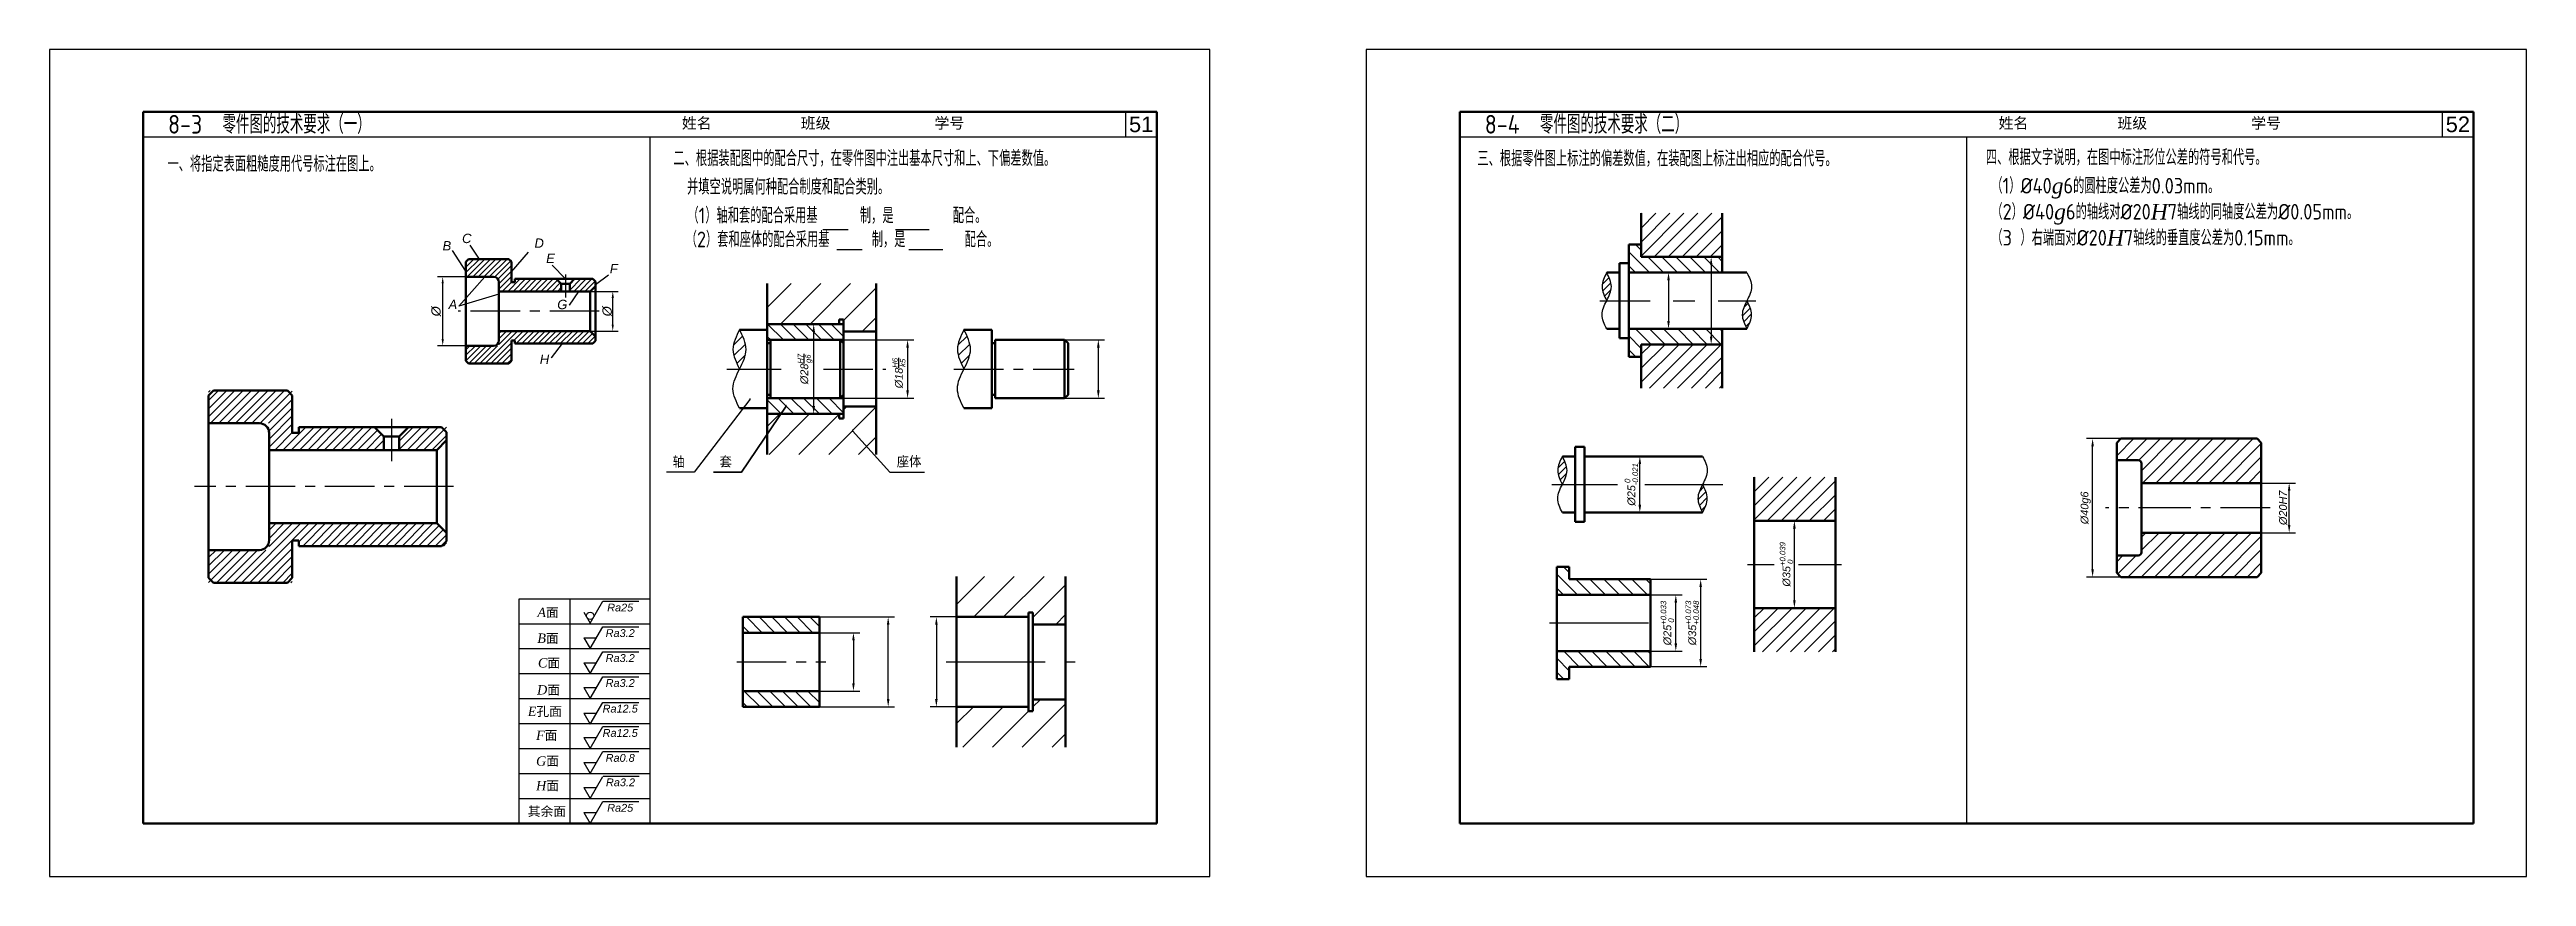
# Model space of a CAD drawing. Header units: millimetres. Extents: x 769 to 2439, y 381 to 1643.
# Drawn here: x 1645 to 2439, y 1377 to 1642 of the extents above; entities that cross this region are included whole.
import ezdxf
from ezdxf.enums import TextEntityAlignment as Align

# ---------------------------------------------------------------- set-up
doc = ezdxf.new("R2010")
doc.units = ezdxf.units.MM
doc.linetypes.add('CENTER', pattern=[50.8, 31.75, -6.35, 6.35, -6.35])
for name, color, linetype in [('14', 7, 'Continuous'), ('7标注层', 7, 'Continuous'), ('ST尺寸', 7, 'Continuous'), ('中心线', 250, 'CENTER'), ('尺寸标注', 250, 'Continuous'), ('文字', 7, 'Continuous'), ('答案细实线', 7, 'Continuous')]:
    doc.layers.add(name, color=color, linetype=linetype)
doc.layers.add('粗实线', color=7, linetype='Continuous', lineweight=50)
doc.styles.add('DIM', font='ariali.ttf')
doc.styles.add('汉字', font='gbenor.shx', dxfattribs={"height": 5, "bigfont": 'gbcbig.shx'})
doc.dimstyles.get("Standard").update_dxf_attribs({"dimtxt": 2.5, "dimasz": 2.5, "dimexe": 2, "dimexo": 0.0625, "dimgap": 0.5, "dimtad": 1, "dimdec": 0, "dimzin": 0, "dimdsep": 46, "dimtxsty": 'DIM', "dimcen": 0.09, "dimadec": 0, "dimazin": 0, "dimtfac": 1, "dimtdec": 0, "dimtofl": 0, "dimtmove": 0, "dimatfit": 3, "dimfxl": 0, "dimtolj": 1, "dimtzin": 0, "dimarcsym": 0})
doc.dimstyles.new('副本 Standard', dxfattribs={"dimtxt": 2.5, "dimasz": 2.5, "dimexe": 2, "dimexo": 0.2, "dimgap": 0.7, "dimtad": 1, "dimdec": 0, "dimlfac": 2, "dimzin": 0, "dimdsep": 46, "dimtxsty": '汉字', "dimcen": 0.09, "dimadec": 0, "dimazin": 0, "dimtfac": 1, "dimtdec": 0, "dimtofl": 0, "dimtmove": 0, "dimatfit": 0, "dimfxl": 0, "dimtolj": 1, "dimtzin": 0, "dimarcsym": 0})

msp = doc.modelspace()

# ---------------------------------------------------------------- texts
at = {"layer": '7标注层'}
for s, height, style, p in [('一、将指定表面粗糙度用代号标注在图上。', 5, '汉字', (1682.853, 1602.47)), ('二、根据装配图中的配合尺寸，在零件图中注出基本尺寸和上、下偏差数值。', 5, '汉字', (1845.09, 1604.254)), ('并填空说明属何种配合制度和配合类别。', 5, '汉字', (1849.462, 1595.144)), ('（1）轴和套的配合采用基     制，是       配合。', 5, '汉字', (1849.571, 1585.954)), ('C', 3, 'DIM', (1777.299, 1579.604)), ('D', 3, 'DIM', (1800.52, 1578.092)), ('（2）套和座体的配合采用基     制，是       配合。', 5, '汉字', (1849.009, 1578.277)), ('B', 3, 'DIM', (1771.049, 1577.238)), ('E', 3, 'DIM', (1804.269, 1573.227)), ('F', 3, 'DIM', (1824.677, 1569.91)), ('A', 3, 'DIM', (1772.957, 1558.435)), ('G', 3, 'DIM', (1807.821, 1558.435)), ('H', 3, 'DIM', (1802.23, 1540.881))]:
    msp.add_text(s, height=height, dxfattribs=dict(at, style=style)).set_placement(p)
at = {"layer": '7标注层', "style": '汉字'}
for s, width, p, p2 in [('轴', 1.593264, (1844.834, 1507.651), (1848.63, 1507.651)), ('套', 1.618505, (1859.846, 1507.651), (1863.831, 1507.651))]:
    msp.add_text(s, height=3.6, dxfattribs=dict(at, width=width)).set_placement(p, p2, align=Align.FIT)
at = {"layer": '7标注层', "style": '汉字', "width": 1.539085}
msp.add_text('座体', height=3.6, rotation=1.011951, dxfattribs=at).set_placement((1916.691, 1507.651), (1924.634, 1507.791), align=Align.FIT)
at = {"layer": '7标注层', "ltscale": 0.6, "style": 'DIM'}
msp.add_text('其余面', height=3, dxfattribs=at).set_placement((1798.376, 1395.981))
at = {"layer": '7标注层', "char_height": 5, "width": 136.233, "attachment_point": 1, "style": '汉字'}
for s, insert in [('三、根据零件图上标注的偏差数值，在装配图上标注出相应的配合代号。', (2102.854, 1609.196)), ('四、根据文字说明，在图中标注形位公差的符号和代号。', (2265.882, 1609.597)), ('（1）{\\Fisocp.shx|c0;%%c}40{\\fTimes New Roman|b0|i1|c0|p18;g}6的圆柱度公差为0.03mm。\\P（2）{\\Fisocp.shx|c1;%%c}40{\\fTimes New Roman|b0|i1|c134|p18;g}6的轴线对{\\Fisocp.shx|c1;%%c}20{\\fTimes New Roman|b0|i1|c0|p18;H}7轴线的同轴度公差为{\\Fisocp.shx|c1;%%c}0.05mm。 \\P（3 ）右端面对{\\Fisocp.shx|c1;%%c}20{\\fTimes New Roman|b0|i1|c0|p18;H}7轴线的垂直度公差为0.15mm。', (2267.652, 1600.493))]:
    msp.add_mtext(s, dxfattribs=dict(at, insert=insert))
at = {"layer": '7标注层', "attachment_point": 5, "rotation": 90, "style": 'DIM'}
for s, insert, char_height in [('%%c', (1768.995, 1557.75), 3), ('%%c', (1823.87, 1557.75), 3), ('\\A1;%%c40g6', (2297.886, 1494.756), 2.5)]:
    msp.add_mtext(s, dxfattribs=dict(at, insert=insert, char_height=char_height))
at = {"layer": '7标注层', "ltscale": 0.6, "char_height": 2.5, "attachment_point": 5, "rotation": 90, "style": 'DIM'}
for s, insert in [('\\A1;%%c35{}{\\H0.7143x;\\S+0.039^  0;}', (2201.951, 1476.648)), ('\\A1;%%c25{}{\\H0.7143x;\\S+0.033^  0;}', (2163.76, 1457.827))]:
    msp.add_mtext(s, dxfattribs=dict(at, insert=insert))
at = {"layer": '7标注层', "ltscale": 0.6, "char_height": 3, "attachment_point": 1, "style": 'DIM'}
for s, insert, width in [('{\\fTimes New Roman|b0|i1|c0|p18;A}面', (1801.443, 1462.733), 11.41407), ('{\\fTimes New Roman|b0|i1|c0|p18;B}面', (1801.443, 1454.492), 11.41407), ('{\\fTimes New Roman|b0|i1|c0|p18;C}面', (1801.643, 1446.588), 11.41407), ('{\\fTimes New Roman|b0|i1|c0|p18;D}面', (1801.347, 1437.936), 11.41407), ('{\\fTimes New Roman|b0|i1|c0|p18;E}孔面', (1798.376, 1431.032), 16.19185), ('{\\fTimes New Roman|b0|i1|c0|p18;F}面', (1801.027, 1423.358), 11.41407), ('{\\fTimes New Roman|b0|i1|c0|p18;G}面', (1801.027, 1415.118), 11.41407), ('{\\fTimes New Roman|b0|i1|c0|p18;H}面', (1801.027, 1407.214), 11.41407)]:
    msp.add_mtext(s, dxfattribs=dict(at, insert=insert, width=width))
at = {"layer": '尺寸标注', "color": 7, "char_height": 5, "width": 10, "attachment_point": 5}
for s, insert in [('{\\fArial|b0|i0|c0|p34;51}', (1995.039, 1617.631)), ('{\\fArial|b0|i0|c0|p34;52}', (2417.211, 1617.631))]:
    msp.add_mtext(s, dxfattribs=dict(at, insert=insert))
at = {"layer": '文字', "color": 7, "char_height": 6, "width": 313.5, "attachment_point": 4, "style": '汉字'}
for s, insert in [('  8-3  零件图的技术要求（一）', (1676.539, 1617.631)), ('  8-4  零件图的技术要求（二）', (2098.711, 1617.631))]:
    msp.add_mtext(s, dxfattribs=dict(at, insert=insert))
at = {"layer": '文字', "color": 7, "char_height": 3.5, "width": 313.5, "attachment_point": 4}
for insert in [(1843.014, 1617.859), (2265.186, 1617.859)]:
    msp.add_mtext('{\\fSimSun|b0|i0|c134|p2;  姓名            班级              学号}', dxfattribs=dict(at, insert=insert))
at = {"layer": '答案细实线', "style": 'DIM', "width": 0.711075}
for p, p2 in [((1869.411, 1529.172), (1869.843, 1529.172)), ((1880.984, 1527.007), (1881.416, 1527.007)), ((1902.304, 1519.107), (1902.736, 1519.107))]:
    msp.add_text('●', height=0.72, dxfattribs=at).set_placement(p, p2, align=Align.FIT)
at = {"layer": '答案细实线', "style": 'DIM'}
for s, p in [('Ra25', (1828.007, 1462.811)), ('Ra3.2', (1828.007, 1454.621)), ('Ra3.2', (1828.007, 1446.621)), ('Ra3.2', (1828.007, 1438.621)), ('Ra12.5', (1828.007, 1430.407)), ('Ra12.5', (1828.007, 1422.621)), ('Ra0.8', (1828.007, 1414.621)), ('Ra3.2', (1828.104, 1406.789)), ('Ra25', (1828.007, 1398.621))]:
    msp.add_text(s, height=2.5, dxfattribs=at).set_placement(p, align=Align.MIDDLE_CENTER)

# ---------------------------------------------------------------- blocks, each defined once
blk = doc.blocks.new('*D64')
at = {"layer": '7标注层', "color": 0, "lineweight": -2, "transparency": 16777216}
for p, q in [((1897.98, 1553.65), (1888.05, 1553.65)), ((1890.05, 1527.35), (1890.05, 1551.15)), ((1891.44, 1524.85), (1888.05, 1524.85))]:
    blk.add_line(p, q, dxfattribs=at)
at = {"layer": '7标注层', "color": 0, "transparency": 16777216}
for points in [[(1889.63, 1551.15), (1890.47, 1551.15), (1890.05, 1553.65)], [(1889.63, 1527.35), (1890.47, 1527.35), (1890.05, 1524.85)]]:
    blk.add_solid(points, dxfattribs=at)
at = {"layer": 'Defpoints', "color": 0, "transparency": 16777216}
for p in [(1890.05, 1553.65), (1898.18, 1553.65), (1891.64, 1524.85)]:
    blk.add_point(p, dxfattribs=at)
at = {"layer": '7标注层', "color": 0, "transparency": 16777216, "insert": (1887.03, 1539.25), "char_height": 2.5, "attachment_point": 5, "rotation": 90, "style": 'DIM'}
blk.add_mtext('\\A1;%%C28{\\H0.7x;\\SH7/g6;}', dxfattribs=at)
blk = doc.blocks.new('*D179')
at = {"layer": '7标注层', "color": 0, "lineweight": -2, "transparency": 16777216}
for p, q in [((1898.71, 1548.61), (1922.16, 1548.61)), ((1920.16, 1546.11), (1920.16, 1532.39)), ((1898.71, 1529.89), (1922.16, 1529.89))]:
    blk.add_line(p, q, dxfattribs=at)
at = {"layer": '7标注层', "color": 0, "transparency": 16777216}
for points in [[(1919.74, 1546.11), (1920.57, 1546.11), (1920.16, 1548.61)], [(1919.74, 1532.39), (1920.57, 1532.39), (1920.16, 1529.89)]]:
    blk.add_solid(points, dxfattribs=at)
at = {"layer": 'Defpoints', "color": 0, "transparency": 16777216}
for p in [(1898.51, 1548.61), (1898.51, 1529.89), (1920.16, 1529.89)]:
    blk.add_point(p, dxfattribs=at)
at = {"layer": '7标注层', "color": 0, "transparency": 16777216, "insert": (1917.36, 1537.93), "char_height": 2.5, "attachment_point": 5, "rotation": 90, "style": 'DIM'}
blk.add_mtext('\\A1;%%C18{\\H0.7x;\\SH6/k5;}', dxfattribs=at)
blk = doc.blocks.new('*D9')
at = {"layer": '7标注层', "color": 0, "lineweight": -2, "transparency": 16777216}
for p, q in [((2354.26, 1502.72), (2365.13, 1502.72)), ((2363.13, 1489.29), (2363.13, 1500.22)), ((2354.26, 1486.79), (2365.13, 1486.79))]:
    blk.add_line(p, q, dxfattribs=at)
at = {"layer": '7标注层', "color": 0, "transparency": 16777216}
for points in [[(2362.71, 1500.22), (2363.55, 1500.22), (2363.13, 1502.72)], [(2362.71, 1489.29), (2363.55, 1489.29), (2363.13, 1486.79)]]:
    blk.add_solid(points, dxfattribs=at)
at = {"layer": 'Defpoints', "color": 0, "transparency": 16777216}
for p in [(2354.2, 1502.72), (2363.13, 1502.72), (2354.2, 1486.79)]:
    blk.add_point(p, dxfattribs=at)
at = {"layer": '7标注层', "color": 0, "transparency": 16777216, "insert": (2361.21, 1494.76), "char_height": 2.5, "attachment_point": 5, "rotation": 90, "style": 'DIM'}
blk.add_mtext('\\A1;%%c20H7', dxfattribs=at)
blk = doc.blocks.new('*D10')
at = {"layer": '7标注层', "color": 0, "lineweight": -2, "transparency": 16777216}
for p, q in [((2156.05, 1511.26), (2152.93, 1511.26)), ((2154.93, 1495.76), (2154.93, 1508.76)), ((2156.05, 1493.26), (2152.93, 1493.26))]:
    blk.add_line(p, q, dxfattribs=at)
at = {"layer": '7标注层', "color": 0, "transparency": 16777216}
for points in [[(2154.51, 1508.76), (2155.35, 1508.76), (2154.93, 1511.26)], [(2154.51, 1495.76), (2155.35, 1495.76), (2154.93, 1493.26)]]:
    blk.add_solid(points, dxfattribs=at)
at = {"layer": 'Defpoints', "color": 0, "transparency": 16777216}
for p in [(2154.93, 1511.26), (2156.11, 1511.26), (2156.11, 1493.26)]:
    blk.add_point(p, dxfattribs=at)
at = {"layer": '7标注层', "color": 0, "transparency": 16777216, "insert": (2152.22, 1502.26), "char_height": 2.5, "attachment_point": 5, "rotation": 90, "style": 'DIM'}
blk.add_mtext('\\A1;%%c25{}{\\H0.7143x;\\S 0^ -0.021;}', dxfattribs=at)
blk = doc.blocks.new('*D11')
at = {"layer": '7标注层', "color": 0, "lineweight": -2, "transparency": 16777216}
for p, q in [((2158.37, 1471.86), (2176.44, 1471.86)), ((2174.44, 1446.36), (2174.44, 1469.36)), ((2158.37, 1443.86), (2176.44, 1443.86))]:
    blk.add_line(p, q, dxfattribs=at)
at = {"layer": '7标注层', "color": 0, "transparency": 16777216}
for points in [[(2174.03, 1469.36), (2174.86, 1469.36), (2174.44, 1471.86)], [(2174.03, 1446.36), (2174.86, 1446.36), (2174.44, 1443.86)]]:
    blk.add_solid(points, dxfattribs=at)
at = {"layer": 'Defpoints', "color": 0, "transparency": 16777216}
for p in [(2158.3, 1471.86), (2174.44, 1471.86), (2158.3, 1443.86)]:
    blk.add_point(p, dxfattribs=at)
at = {"layer": '7标注层', "color": 0, "transparency": 16777216, "insert": (2171.73, 1457.86), "char_height": 2.5, "attachment_point": 5, "rotation": 90, "style": 'DIM'}
blk.add_mtext('\\A1;%%c35{}{\\H0.7143x;\\S+0.073^ +0.048;}', dxfattribs=at)

# ---------------------------------------------------------------- dimensions: what is measured, and where the dimension line sits
at = {"layer": '7标注层'}
for base, p1, p2, text, picture, middle in [((1890.051, 1553.647), (1891.642, 1524.847), (1898.178, 1553.647), '%%C28{\\H0.7x;\\SH7/g6;}', '*D64', (1890.051, 1539.247)), ((1920.155, 1529.887), (1898.506, 1548.607), (1898.506, 1529.887), '%%C18{\\H0.7x;\\SH6/k5;}', '*D179', (1920.155, 1537.935))]:
    dim = msp.add_linear_dim(base=base, p1=p1, p2=p2, angle=90, text=text, dimstyle='副本 Standard', override={"dimtxsty": 'DIM'}, dxfattribs=at)
    dim.commit()
    dim.dimension.update_dxf_attribs({"geometry": picture, "text_midpoint": middle, "dimtype": 160})
for base, p1, p2, text, picture, middle in [((2154.929, 1511.263), (2156.113, 1493.263), (2156.113, 1511.263), '%%c25{}{\\H0.7143x;\\S 0^ -0.021;}', '*D10', (2154.929, 1502.263)), ((2363.129, 1502.717), (2354.198, 1486.795), (2354.198, 1502.717), '%%c20H7', '*D9', (2363.129, 1494.756))]:
    dim = msp.add_linear_dim(base=base, p1=p1, p2=p2, angle=90, text=text, dimstyle='Standard', dxfattribs=at)
    dim.commit()
    dim.dimension.update_dxf_attribs({"geometry": picture, "text_midpoint": middle, "dimtype": 160})
dim = msp.add_linear_dim(base=(2174.442, 1471.857), p1=(2158.305, 1443.857), p2=(2158.305, 1471.857), angle=90, text='%%c35{}{\\H0.7143x;\\S+0.073^ +0.048;}', dimstyle='Standard', dxfattribs=at)
dim.commit()
dim.dimension.update_dxf_attribs({"geometry": '*D11', "text_midpoint": (2171.733, 1457.857)})

# ---------------------------------------------------------------- hatches: boundary and pattern name
at = {"layer": '7标注层', "ltscale": 0.6}
h = msp.add_hatch(dxfattribs=at)
h.set_pattern_fill('ANSI31', color=256, scale=10, style=0)
h.set_pattern_definition([(45, (1668.9078, 1388.0554), (-0.8838835, 0.8838835), [])])
h.paths.add_polyline_path([(1793.145, 1574.502), (1778.546, 1574.502), (1778.546, 1568.8), (1789.12, 1568.8), (1789.12, 1564.125), (1809.116, 1564.125), (1809.116, 1566.505), (1807.519, 1568.102), (1794.27, 1568.102), (1794.27, 1567.135), (1793.145, 1567.135)])
h.paths.add_polyline_path([(1820.042, 1568.102), (1813.406, 1568.102), (1811.809, 1566.505), (1811.809, 1564.125), (1818.342, 1564.125), (1820.042, 1565.825)])
h.paths.add_polyline_path([(1820.042, 1549.675), (1818.342, 1551.375), (1789.12, 1551.375), (1789.12, 1546.7), (1778.546, 1546.7), (1778.546, 1540.998), (1793.145, 1540.998), (1793.145, 1548.366), (1794.27, 1548.366), (1794.27, 1547.399), (1820.042, 1547.399)])
h = msp.add_hatch(dxfattribs=at)
h.set_pattern_fill('_USER', color=256, scale=6.75, angle=45, style=0, pattern_type=0)
h.set_pattern_definition([(45, (-397.478, -475.003), (-4.772971, 4.772971), [])])
h.paths.add_polyline_path([(1910.099, 1566.607), (1875.138, 1566.607), (1875.138, 1553.647), (1898.178, 1553.647), (1898.178, 1555.087), (1899.618, 1555.087), (1899.618, 1551.271), (1910.099, 1551.271)])
h.paths.add_polyline_path([(1910.099, 1527.224), (1899.618, 1527.224), (1899.618, 1523.407), (1898.178, 1523.407), (1898.178, 1524.847), (1875.138, 1524.847), (1875.138, 1511.887), (1910.099, 1511.887)])
at = {"layer": '7标注层'}
h = msp.add_hatch(dxfattribs=at)
h.set_pattern_fill('ANSI31', color=256, scale=0.775047, style=0)
h.set_pattern_definition([(45, (863.5626, 1283.9196), (-1.7400304, 1.7400304), [])])
edge = h.paths.add_edge_path()
edge.add_spline(control_points=[(1866.265, 1539.247), (1867.314, 1541.346), (1869.413, 1545.544), (1867.314, 1549.742), (1866.265, 1551.842)], knot_values=[0, 0, 0, 0, 6.6378926, 13.2757852, 13.2757852, 13.2757852, 13.2757852], degree=3, periodic=0)
edge.add_spline(control_points=[(1866.265, 1551.842), (1865.215, 1549.742), (1863.116, 1545.544), (1865.215, 1541.346), (1866.265, 1539.247)], knot_values=[0, 0, 0, 0, 6.6378926, 13.2757852, 13.2757852, 13.2757852, 13.2757852], degree=3, periodic=0)
at = {"layer": '7标注层', "ltscale": 0.6}
h = msp.add_hatch(dxfattribs=at)
h.set_pattern_fill('_USER', color=256, scale=2.88, angle=135, style=0, pattern_type=0)
h.set_pattern_definition([(135, (-3958.6753, 1160.089), (-2.0364675, -2.0364675), [])])
h.paths.add_polyline_path([(1875.138, 1553.647), (1875.138, 1548.607), (1899.618, 1548.607), (1899.618, 1553.647)])
h.paths.add_polyline_path([(1899.618, 1524.847), (1899.618, 1529.887), (1875.138, 1529.887), (1875.138, 1524.847)])
h = msp.add_hatch(dxfattribs=at)
h.set_pattern_fill('ANSI31', color=256, scale=15, style=0)
h.set_pattern_definition([(45, (1668.9078, 1388.0554), (-1.325825, 1.325825), [])])
h.paths.add_polyline_path([(1722.857, 1532.354), (1696.02, 1532.354), (1696.02, 1521.872), (1715.457, 1521.872), (1715.457, 1513.279), (1752.214, 1513.279), (1752.214, 1517.654), (1749.279, 1520.589), (1724.925, 1520.589), (1724.925, 1518.811), (1722.857, 1518.811)])
h.paths.add_polyline_path([(1772.3, 1520.589), (1760.102, 1520.589), (1757.166, 1517.654), (1757.166, 1513.279), (1769.175, 1513.279), (1772.3, 1516.404)])
h.paths.add_polyline_path([(1772.3, 1486.716), (1769.175, 1489.841), (1715.457, 1489.841), (1715.457, 1481.247), (1696.02, 1481.247), (1696.02, 1470.766), (1722.857, 1470.766), (1722.857, 1484.309), (1724.925, 1484.309), (1724.925, 1482.531), (1772.3, 1482.531)])
h = msp.add_hatch(dxfattribs=at)
h.set_pattern_fill('_USER', color=256, scale=6.75, angle=45, style=0, pattern_type=0)
h.set_pattern_definition([(45, (-405.237, -514.571), (-4.772971, 4.772971), [])])
h.paths.add_polyline_path([(1970.822, 1472.746), (1935.861, 1472.746), (1935.861, 1459.786), (1958.901, 1459.786), (1958.901, 1461.226), (1960.341, 1461.226), (1960.341, 1457.41), (1970.822, 1457.41)])
h.paths.add_polyline_path([(1970.822, 1433.363), (1960.341, 1433.363), (1960.341, 1429.546), (1958.901, 1429.546), (1958.901, 1430.986), (1935.861, 1430.986), (1935.861, 1418.026), (1970.822, 1418.026)])
h = msp.add_hatch(dxfattribs=at)
h.set_pattern_fill('_USER', color=256, scale=2.88, angle=135, style=0, pattern_type=0)
h.set_pattern_definition([(135, (-405.2373, -514.5708), (-2.0364675, -2.0364675), [])])
h.paths.add_polyline_path([(1867.379, 1459.786), (1867.379, 1454.746), (1891.859, 1454.746), (1891.859, 1459.786)])
h.paths.add_polyline_path([(1891.859, 1430.986), (1891.859, 1436.026), (1867.379, 1436.026), (1867.379, 1430.986)])
at = {"layer": '答案细实线'}
h = msp.add_hatch(dxfattribs=at)
h.set_pattern_fill('ANSI31', color=256, style=0)
h.set_pattern_definition([(45, (1718.5196, 1560.662), (-2.245064, 2.245064), [])])
h.paths.add_polyline_path([(2181.384, 1589.154), (2155.384, 1589.154), (2155.384, 1575.154), (2181.384, 1575.154)])
h.paths.add_polyline_path([(2181.384, 1547.154), (2155.384, 1547.154), (2155.384, 1533.154), (2181.384, 1533.154)])
h = msp.add_hatch(dxfattribs=at)
h.set_pattern_fill('ANSI31', color=256, angle=90, style=0)
h.set_pattern_definition([(135, (1718.5196, 1560.662), (-2.245064, -2.245064), [])])
h.paths.add_polyline_path([(2181.384, 1570.154), (2181.384, 1575.154), (2155.384, 1575.154), (2155.384, 1579.154), (2151.384, 1579.154), (2151.384, 1570.154)])
h.paths.add_polyline_path([(2181.384, 1547.154), (2181.384, 1552.154), (2151.384, 1552.154), (2151.384, 1543.154), (2155.384, 1543.154), (2155.384, 1547.154)])
h = msp.add_hatch(dxfattribs=at)
h.set_pattern_fill('ANSI31', color=256, scale=0.5, style=0)
h.set_pattern_definition([(45, (1717.344, 1560.6619), (-1.122532, 1.122532), [])])
edge = h.paths.add_edge_path()
edge.add_spline(control_points=[(2144.304, 1561.154), (2145.054, 1562.654), (2146.554, 1565.654), (2145.054, 1568.654), (2144.304, 1570.154)], knot_values=[0, 0, 0, 0, 4.7434165, 9.486833, 9.486833, 9.486833, 9.486833], degree=3, periodic=0)
edge.add_spline(control_points=[(2144.304, 1570.154), (2143.554, 1568.654), (2142.054, 1565.654), (2143.554, 1562.654), (2144.304, 1561.154)], knot_values=[0, 0, 0, 0, 4.7434165, 9.486833, 9.486833, 9.486833, 9.486833], degree=3, periodic=0)
h = msp.add_hatch(dxfattribs=at)
h.set_pattern_fill('ANSI31', color=256, scale=0.5, style=0)
h.set_pattern_definition([(45, (1718.5196, 1560.6619), (-1.122532, 1.122532), [])])
edge = h.paths.add_edge_path()
edge.add_spline(control_points=[(2189.272, 1561.154), (2188.522, 1559.654), (2187.022, 1556.654), (2188.522, 1553.654), (2189.272, 1552.154)], knot_values=[0, 0, 0, 0, 4.7434165, 9.486833, 9.486833, 9.486833, 9.486833], degree=3, periodic=0)
edge.add_spline(control_points=[(2189.272, 1552.154), (2190.022, 1553.654), (2191.522, 1556.654), (2190.022, 1559.654), (2189.272, 1561.154)], knot_values=[0, 0, 0, 0, 4.7434165, 9.486833, 9.486833, 9.486833, 9.486833], degree=3, periodic=0)
at = {"layer": '答案细实线', "ltscale": 0.6}
h = msp.add_hatch(dxfattribs=at)
h.set_pattern_fill('ANSI31', color=256, scale=0.775047, style=0)
h.set_pattern_definition([(45, (935.537, 1283.9196), (-1.7400304, 1.7400304), [])])
edge = h.paths.add_edge_path()
edge.add_spline(control_points=[(1938.239, 1539.247), (1939.289, 1541.346), (1941.388, 1545.544), (1939.289, 1549.742), (1938.239, 1551.842)], knot_values=[0, 0, 0, 0, 6.6378926, 13.2757852, 13.2757852, 13.2757852, 13.2757852], degree=3, periodic=0)
edge.add_spline(control_points=[(1938.239, 1551.842), (1937.189, 1549.742), (1935.09, 1545.544), (1937.189, 1541.346), (1938.239, 1539.247)], knot_values=[0, 0, 0, 0, 6.6378926, 13.2757852, 13.2757852, 13.2757852, 13.2757852], degree=3, periodic=0)
h = msp.add_hatch(dxfattribs=at)
h.set_pattern_fill('_USER', color=256, scale=3, angle=45, style=0, pattern_type=0)
h.set_pattern_definition([(45, (-1496.397, 1355.8557), (-2.1213203, 2.1213203), [])])
h.paths.add_polyline_path([(2309.159, 1516.931), (2307.83, 1515.603), (2307.83, 1510.021), (2314.751, 1510.021, -0.4142136), (2315.751, 1509.021), (2315.751, 1502.717), (2354.198, 1502.717), (2354.198, 1515.603), (2352.87, 1516.931)])
h.paths.add_polyline_path([(2352.87, 1472.581), (2354.198, 1473.909), (2354.198, 1482.093), (2354.198, 1486.795), (2315.751, 1486.795), (2315.751, 1480.49, -0.4142136), (2314.751, 1479.49), (2307.83, 1479.49), (2307.83, 1473.909), (2309.159, 1472.581)])
at = {"layer": '答案细实线'}
h = msp.add_hatch(dxfattribs=at)
h.set_pattern_fill('ANSI31', color=256, scale=0.5, style=0)
h.set_pattern_definition([(45, (1703.1286, 1501.7711), (-1.122532, 1.122532), [])])
edge = h.paths.add_edge_path()
edge.add_spline(control_points=[(2130.089, 1502.263), (2130.839, 1503.763), (2132.339, 1506.763), (2130.839, 1509.763), (2130.089, 1511.263)], knot_values=[0, 0, 0, 0, 4.7434165, 9.486833, 9.486833, 9.486833, 9.486833], degree=3, periodic=0)
edge.add_spline(control_points=[(2130.089, 1511.263), (2129.339, 1509.763), (2127.839, 1506.763), (2129.339, 1503.763), (2130.089, 1502.263)], knot_values=[0, 0, 0, 0, 4.7434165, 9.486833, 9.486833, 9.486833, 9.486833], degree=3, periodic=0)
h = msp.add_hatch(dxfattribs=at)
h.set_pattern_fill('ANSI31', color=256, scale=0.5, style=0)
h.set_pattern_definition([(45, (1704.3042, 1501.7711), (-1.122532, 1.122532), [])])
edge = h.paths.add_edge_path()
edge.add_spline(control_points=[(2175.057, 1502.263), (2174.307, 1500.763), (2172.807, 1497.763), (2174.307, 1494.763), (2175.057, 1493.263)], knot_values=[0, 0, 0, 0, 4.7434165, 9.486833, 9.486833, 9.486833, 9.486833], degree=3, periodic=0)
edge.add_spline(control_points=[(2175.057, 1493.263), (2175.807, 1494.763), (2177.307, 1497.763), (2175.807, 1500.763), (2175.057, 1502.263)], knot_values=[0, 0, 0, 0, 4.7434165, 9.486833, 9.486833, 9.486833, 9.486833], degree=3, periodic=0)
h = msp.add_hatch(dxfattribs=at)
h.set_pattern_fill('ANSI31', color=256, style=0)
h.set_pattern_definition([(45, (1754.753, 1476.1422), (-2.245064, 2.245064), [])])
h.paths.add_polyline_path([(2217.617, 1490.635), (2217.617, 1504.635), (2191.617, 1504.635), (2191.617, 1490.635)])
h.paths.add_polyline_path([(2191.617, 1462.635), (2191.617, 1448.635), (2217.617, 1448.635), (2217.617, 1462.635)])
h = msp.add_hatch(dxfattribs=at)
h.set_pattern_fill('ANSI31', color=256, angle=90, style=0)
h.set_pattern_definition([(135, (1695.4407, 1457.3645), (-2.245064, -2.245064), [])])
h.paths.add_polyline_path([(2158.305, 1466.857), (2158.305, 1471.857), (2132.305, 1471.857), (2132.305, 1475.857), (2128.305, 1475.857), (2128.305, 1466.857)])
h.paths.add_polyline_path([(2158.305, 1443.857), (2158.305, 1448.857), (2128.305, 1448.857), (2128.305, 1439.857), (2132.305, 1439.857), (2132.305, 1443.857)])

# ---------------------------------------------------------------- linework, layer by layer
for p, q in [((1837.539, 1613.631), (1837.539, 1393.631)), ((1795.623, 1393.631), (1795.623, 1465.631)), ((1811.815, 1465.631), (1811.815, 1393.631))]:
    msp.add_line(p, q)
at = {"layer": '14'}
for p, q in [((2169.771, 1575.154), (2179.811, 1575.154)), ((2177.811, 1572.654), (2177.811, 1549.654)), ((2166.361, 1570.154), (2162.131, 1570.154)), ((2164.131, 1567.654), (2164.131, 1554.654)), ((2166.361, 1552.154), (2162.131, 1552.154)), ((2170.438, 1547.154), (2179.811, 1547.154))]:
    msp.add_line(p, q, dxfattribs=at)
for points in [[(2177.394, 1572.654), (2178.227, 1572.654), (2177.811, 1575.154)], [(2163.715, 1567.654), (2164.548, 1567.654), (2164.131, 1570.154)], [(2163.715, 1554.654), (2164.548, 1554.654), (2164.131, 1552.154)], [(2177.394, 1549.654), (2178.227, 1549.654), (2177.811, 1547.154)]]:
    msp.add_solid(points, dxfattribs=at)
at = {"layer": '7标注层'}
for p, q in [((2259.711, 1613.631), (2259.711, 1393.631)), ((1892.973, 1583.941), (1901.098, 1583.941)), ((1916.293, 1583.941), (1927.126, 1583.941)), ((1778.546, 1570.612), (1774.241, 1577.238)), ((1782.889, 1574.502), (1779.884, 1578.934)), ((1793.145, 1570.394), (1798.571, 1576.721)), ((1810.463, 1568.102), (1806.158, 1572.533)), ((1897.479, 1577.54), (1905.603, 1577.54)), ((1920.59, 1577.54), (1931.423, 1577.54)), ((1780.034, 1568.8), (1769.404, 1568.8)), ((1771.104, 1548.825), (1771.104, 1566.675)), ((1784.619, 1568.8), (1776.263, 1559.36)), ((1820.042, 1566.331), (1824.285, 1569.46)), ((1789.12, 1563.237), (1776.263, 1559.36)), ((1814.599, 1564.125), (1811.601, 1559.664)), ((1818.328, 1564.125), (1827.327, 1564.125)), ((1825.627, 1553.5), (1825.627, 1562)), ((1818.342, 1551.375), (1827.327, 1551.375)), ((1780.034, 1546.7), (1769.404, 1546.7)), ((1809.41, 1547.399), (1805.836, 1542.838)), ((1869.627, 1529.532), (1851.748, 1506.211)), ((1866.9, 1506.211), (1881.2, 1527.367)), ((1902.52, 1519.467), (1914.478, 1506.211)), ((1851.748, 1506.211), (1842.82, 1506.211)), ((1857.972, 1506.211), (1866.9, 1506.211)), ((1914.478, 1506.211), (1925.544, 1506.211))]:
    msp.add_line(p, q, dxfattribs=at)
at = {"layer": '7标注层', "ltscale": 0.6}
for p, q in [((1869.627, 1529.532), (1851.748, 1506.211)), ((1881.2, 1527.367), (1866.9, 1506.211)), ((1902.52, 1519.467), (1914.478, 1506.211)), ((2309.393, 1516.931), (2298.11, 1516.931)), ((2300.11, 1475.081), (2300.11, 1514.431)), ((1851.748, 1506.211), (1842.82, 1506.211)), ((1866.9, 1506.211), (1857.972, 1506.211)), ((1914.478, 1506.211), (1925.544, 1506.211)), ((2208.219, 1490.635), (2202.488, 1490.635)), ((2204.488, 1465.135), (2204.488, 1488.135)), ((2309.393, 1472.581), (2298.11, 1472.581)), ((2158.305, 1466.857), (2168.465, 1466.857)), ((2166.465, 1451.357), (2166.465, 1464.357)), ((2208.219, 1462.635), (2202.488, 1462.635)), ((2158.305, 1448.857), (2168.465, 1448.857))]:
    msp.add_line(p, q, dxfattribs=at)
at = {"layer": '7标注层', "const_width": 0.1}
for points in [[(1778.546, 1570.612), (1774.241, 1577.238)], [(1782.889, 1574.502), (1779.884, 1578.934)], [(1798.571, 1576.721), (1793.145, 1570.394)], [(1810.463, 1568.102), (1806.158, 1572.533)], [(1784.619, 1568.8), (1776.263, 1559.36), (1789.12, 1563.237)], [(1820.042, 1566.331), (1824.285, 1569.46)], [(1814.599, 1564.125), (1811.601, 1559.664)], [(1809.41, 1547.399), (1805.836, 1542.838)]]:
    msp.add_lwpolyline(points, dxfattribs=at)
at = {"layer": '7标注层'}
for points in [[(1866.265, 1551.842), (1864.166, 1545.544), (1866.265, 1539.247)], [(1866.265, 1539.247), (1868.364, 1545.544), (1866.265, 1551.842)], [(1866.265, 1526.653), (1864.166, 1532.95), (1866.265, 1539.247)], [(1938.239, 1526.653), (1936.14, 1532.95), (1938.239, 1539.247)]]:
    msp.add_spline(points, degree=3, dxfattribs=at)
for points in [[(1771.458, 1566.675), (1770.749, 1566.675), (1771.104, 1568.8)], [(1825.981, 1562), (1825.273, 1562), (1825.627, 1564.125)], [(1771.458, 1548.825), (1770.749, 1548.825), (1771.104, 1546.7)], [(1825.981, 1553.5), (1825.273, 1553.5), (1825.627, 1551.375)]]:
    msp.add_solid(points, dxfattribs=at)
at = {"layer": '7标注层', "ltscale": 0.6}
for points in [[(2299.694, 1514.431), (2300.527, 1514.431), (2300.11, 1516.931)], [(2204.071, 1488.135), (2204.905, 1488.135), (2204.488, 1490.635)], [(2299.694, 1475.081), (2300.527, 1475.081), (2300.11, 1472.581)], [(2166.048, 1464.357), (2166.882, 1464.357), (2166.465, 1466.857)], [(2204.071, 1465.135), (2204.905, 1465.135), (2204.488, 1462.635)], [(2166.048, 1451.357), (2166.882, 1451.357), (2166.465, 1448.857)]]:
    msp.add_solid(points, dxfattribs=at)
at = {"layer": 'ST尺寸'}
for p, q in [((1970.542, 1548.607), (1983.313, 1548.607)), ((1981.313, 1532.387), (1981.313, 1546.107)), ((1970.542, 1529.887), (1983.313, 1529.887)), ((1891.922, 1459.786), (1915.934, 1459.786)), ((1891.922, 1454.746), (1904.794, 1454.746)), ((1913.934, 1433.486), (1913.934, 1457.286)), ((1935.798, 1459.786), (1927.386, 1459.786)), ((1929.386, 1457.286), (1929.386, 1433.486)), ((1902.794, 1452.246), (1902.794, 1438.526)), ((1891.922, 1436.026), (1904.794, 1436.026)), ((1891.922, 1430.986), (1915.934, 1430.986)), ((1935.798, 1430.986), (1927.386, 1430.986))]:
    msp.add_line(p, q, dxfattribs=at)
for points in [[(1980.896, 1546.107), (1981.729, 1546.107), (1981.313, 1548.607)], [(1980.896, 1532.387), (1981.729, 1532.387), (1981.313, 1529.887)], [(1902.378, 1452.246), (1903.211, 1452.246), (1902.794, 1454.746)], [(1913.517, 1457.286), (1914.35, 1457.286), (1913.934, 1459.786)], [(1928.969, 1457.286), (1929.802, 1457.286), (1929.386, 1459.786)], [(1902.378, 1438.526), (1903.211, 1438.526), (1902.794, 1436.026)], [(1913.517, 1433.486), (1914.35, 1433.486), (1913.934, 1430.986)], [(1928.969, 1433.486), (1929.802, 1433.486), (1929.386, 1430.986)]]:
    msp.add_solid(points, dxfattribs=at)
at = {"layer": '中心线'}
for p, q in [((1810.463, 1569.586), (1810.463, 1562.191)), ((2165.672, 1561.154), (2172.594, 1561.154)), ((2180.063, 1561.154), (2192.085, 1561.154)), ((1862.149, 1539.247), (1879.595, 1539.247)), ((1754.69, 1523.316), (1754.69, 1509.723)), ((2126.685, 1502.263), (2147.825, 1502.263)), ((2156.582, 1502.263), (2181.562, 1502.263)), ((2189.435, 1476.635), (2198.027, 1476.635)), ((2125.982, 1457.857), (2159.899, 1457.857)), ((1932.481, 1445.386), (1973.908, 1445.386))]:
    msp.add_line(p, q, dxfattribs=at)
at = {"layer": '中心线', "ltscale": 0.5}
for p, q in [((1821.298, 1557.75), (1776.094, 1557.75)), ((1893.171, 1539.247), (1913.186, 1539.247)), ((1935.028, 1539.247), (1973.574, 1539.247)), ((1774.608, 1501.56), (1691.513, 1501.56)), ((2330.734, 1494.756), (2304.251, 1494.756)), ((2357.006, 1494.756), (2330.734, 1494.756)), ((1865.384, 1445.386), (1893.991, 1445.386))]:
    msp.add_line(p, q, dxfattribs=at)
at = {"layer": '中心线', "ltscale": 0.75}
msp.add_line((2142.065, 1561.154), (2158.203, 1561.154), dxfattribs=at)
at = {"layer": '中心线', "ltscale": 0.8}
msp.add_line((2205.804, 1476.635), (2219.541, 1476.635), dxfattribs=at)
at = {"layer": '答案细实线'}
for p, q in [((2017.039, 1641.631), (1645.039, 1641.631)), ((1645.039, 1641.631), (1645.039, 1376.631)), ((2017.039, 1376.631), (2017.039, 1641.631)), ((2439.211, 1641.631), (2067.211, 1641.631)), ((2067.211, 1641.631), (2067.211, 1376.631)), ((2439.211, 1376.631), (2439.211, 1641.631)), ((1990.039, 1621.631), (1990.039, 1613.631)), ((2412.211, 1621.631), (2412.211, 1613.631)), ((1675.039, 1613.631), (2000.039, 1613.631)), ((2097.211, 1613.631), (2422.211, 1613.631)), ((1795.623, 1465.631), (1837.539, 1465.631)), ((1816.375, 1461.321), (1818.396, 1457.821)), ((1818.396, 1457.821), (1822.438, 1464.821)), ((1822.438, 1464.821), (1834.016, 1464.821)), ((1795.623, 1457.631), (1837.539, 1457.631)), ((1818.396, 1449.631), (1822.438, 1456.631)), ((1822.438, 1456.631), (1834.016, 1456.631)), ((1795.623, 1449.631), (1837.539, 1449.631)), ((1816.375, 1453.131), (1818.396, 1449.631)), ((1816.375, 1453.131), (1820.417, 1453.131)), ((1818.396, 1441.631), (1822.438, 1448.631)), ((1822.438, 1448.631), (1834.016, 1448.631)), ((1795.623, 1441.631), (1837.539, 1441.631)), ((1816.375, 1445.131), (1820.417, 1445.131)), ((1816.375, 1445.131), (1818.396, 1441.631)), ((1818.396, 1433.631), (1822.438, 1440.631)), ((1822.438, 1440.631), (1834.016, 1440.631)), ((1795.623, 1433.631), (1837.539, 1433.631)), ((1816.375, 1437.131), (1818.396, 1433.631)), ((1816.375, 1437.131), (1820.417, 1437.131)), ((1818.396, 1425.417), (1822.438, 1432.417)), ((1822.438, 1432.417), (1834.016, 1432.417)), ((1795.623, 1425.631), (1837.539, 1425.631)), ((1816.375, 1428.917), (1818.396, 1425.417)), ((1816.375, 1428.917), (1820.417, 1428.917)), ((1818.396, 1417.631), (1822.438, 1424.631)), ((1822.438, 1424.631), (1834.016, 1424.631)), ((1795.623, 1417.631), (1837.539, 1417.631)), ((1816.375, 1421.131), (1818.396, 1417.631)), ((1816.375, 1421.131), (1820.417, 1421.131)), ((1818.396, 1409.631), (1822.438, 1416.631)), ((1822.438, 1416.631), (1834.016, 1416.631)), ((1795.623, 1409.631), (1837.539, 1409.631)), ((1816.375, 1413.131), (1818.396, 1409.631)), ((1816.375, 1413.131), (1820.417, 1413.131)), ((1818.396, 1401.631), (1822.438, 1408.631)), ((1822.535, 1408.799), (1834.113, 1408.799)), ((1795.623, 1401.631), (1837.539, 1401.631)), ((1816.375, 1405.131), (1820.417, 1405.131)), ((1816.375, 1405.131), (1818.396, 1401.631)), ((1818.396, 1393.631), (1822.438, 1400.631)), ((1822.438, 1400.631), (1834.016, 1400.631)), ((1816.375, 1397.131), (1818.396, 1393.631)), ((1816.375, 1397.131), (1820.417, 1397.131)), ((1645.039, 1376.631), (2017.039, 1376.631)), ((2067.211, 1376.631), (2439.211, 1376.631))]:
    msp.add_line(p, q, dxfattribs=at)
msp.add_circle((1818.396, 1460.154), 1.167, dxfattribs=at)
for points in [[(2144.304, 1570.154), (2142.804, 1565.654), (2144.304, 1561.154)], [(2144.304, 1561.154), (2145.804, 1565.654), (2144.304, 1570.154)], [(2189.272, 1570.154), (2190.772, 1565.654), (2189.272, 1561.154)], [(2144.304, 1552.154), (2142.804, 1556.654), (2144.304, 1561.154)], [(2189.272, 1561.154), (2187.772, 1556.654), (2189.272, 1552.154)], [(2189.272, 1552.154), (2190.772, 1556.654), (2189.272, 1561.154)], [(2130.089, 1511.263), (2128.589, 1506.763), (2130.089, 1502.263)], [(2130.089, 1502.263), (2131.589, 1506.763), (2130.089, 1511.263)], [(2175.057, 1511.263), (2176.557, 1506.763), (2175.057, 1502.263)], [(2130.089, 1493.263), (2128.589, 1497.763), (2130.089, 1502.263)], [(2175.057, 1502.263), (2173.557, 1497.763), (2175.057, 1493.263)], [(2175.057, 1493.263), (2176.557, 1497.763), (2175.057, 1502.263)]]:
    msp.add_spline(points, degree=3, dxfattribs=at)
at = {"layer": '答案细实线', "ltscale": 0.6}
for points in [[(1938.239, 1551.842), (1936.14, 1545.544), (1938.239, 1539.247)], [(1938.239, 1539.247), (1940.338, 1545.544), (1938.239, 1551.842)]]:
    msp.add_spline(points, degree=3, dxfattribs=at)
at = {"layer": '粗实线'}
for p, q in [((2000.039, 1621.631), (1675.039, 1621.631)), ((1675.039, 1621.631), (1675.039, 1393.631)), ((2000.039, 1393.631), (2000.039, 1621.631)), ((2422.211, 1621.631), (2097.211, 1621.631)), ((2097.211, 1621.631), (2097.211, 1393.631)), ((2422.211, 1393.631), (2422.211, 1621.631)), ((2155.384, 1589.154), (2155.384, 1575.154)), ((2181.384, 1589.154), (2181.384, 1570.154)), ((1779.396, 1574.502), (1778.546, 1573.652)), ((1778.546, 1557.75), (1778.546, 1573.652)), ((1792.295, 1574.502), (1779.396, 1574.502)), ((1792.295, 1574.502), (1793.145, 1573.652)), ((1793.145, 1567.135), (1793.145, 1573.652)), ((2148.384, 1573.154), (2151.384, 1573.154)), ((2148.384, 1573.154), (2148.384, 1549.154)), ((2151.384, 1579.154), (2155.384, 1579.154)), ((2151.384, 1579.154), (2151.384, 1570.154)), ((2155.384, 1575.154), (2181.384, 1575.154)), ((1787.42, 1568.8), (1778.546, 1568.8)), ((1789.12, 1557.75), (1789.12, 1567.1)), ((1793.145, 1567.135), (1794.27, 1567.135)), ((1794.27, 1567.135), (1794.27, 1568.102)), ((1819.192, 1568.102), (1794.27, 1568.102)), ((1809.116, 1566.505), (1807.519, 1568.102)), ((1809.116, 1566.505), (1809.116, 1564.125)), ((1809.116, 1566.505), (1811.809, 1566.505)), ((1811.809, 1566.505), (1813.406, 1568.102)), ((1811.809, 1566.505), (1811.809, 1564.125)), ((1818.342, 1564.125), (1820.042, 1565.825)), ((1819.192, 1568.102), (1820.042, 1567.252)), ((1820.042, 1557.75), (1820.042, 1567.252)), ((1875.138, 1566.607), (1875.138, 1553.647)), ((1910.099, 1511.887), (1910.099, 1566.607)), ((2144.304, 1570.154), (2148.384, 1570.154)), ((2151.384, 1570.154), (2189.272, 1570.154)), ((2151.384, 1570.154), (2151.384, 1552.154)), ((1778.546, 1557.75), (1778.546, 1541.848)), ((1818.342, 1564.125), (1789.12, 1564.125)), ((1789.12, 1557.75), (1789.12, 1548.4)), ((1818.342, 1557.75), (1818.342, 1564.125)), ((1818.342, 1557.75), (1818.342, 1551.375)), ((1820.042, 1557.75), (1820.042, 1548.249)), ((1818.342, 1551.375), (1789.12, 1551.375)), ((1818.342, 1551.375), (1820.042, 1549.675)), ((1866.265, 1551.842), (1875.138, 1551.842)), ((1875.138, 1553.647), (1899.618, 1553.647)), ((1875.138, 1553.647), (1875.138, 1548.607)), ((1898.178, 1555.087), (1898.178, 1553.647)), ((1898.178, 1555.087), (1899.618, 1555.087)), ((1899.618, 1555.087), (1899.618, 1548.607)), ((1899.618, 1551.271), (1910.099, 1551.271)), ((1938.239, 1551.842), (1947.113, 1551.842)), ((1947.113, 1551.842), (1947.113, 1526.653)), ((2144.304, 1552.154), (2148.384, 1552.154)), ((2148.384, 1549.154), (2151.384, 1549.154)), ((2151.384, 1552.154), (2151.384, 1543.154)), ((2151.384, 1552.154), (2189.272, 1552.154)), ((2181.384, 1552.154), (2181.384, 1533.154)), ((1787.42, 1546.7), (1778.546, 1546.7)), ((1778.546, 1541.848), (1779.396, 1540.998)), ((1792.295, 1540.998), (1779.396, 1540.998)), ((1792.295, 1540.998), (1793.145, 1541.848)), ((1793.145, 1548.366), (1793.145, 1541.848)), ((1793.145, 1548.366), (1794.27, 1548.366)), ((1794.27, 1548.366), (1794.27, 1547.399)), ((1819.192, 1547.399), (1794.27, 1547.399)), ((1820.042, 1548.249), (1819.192, 1547.399)), ((1875.138, 1548.607), (1899.618, 1548.607)), ((1875.138, 1548.607), (1875.138, 1529.887)), ((1875.138, 1547.514), (1876.251, 1547.514)), ((1876.251, 1548.607), (1876.251, 1529.887)), ((1898.506, 1548.607), (1899.618, 1547.494)), ((1898.506, 1548.607), (1898.506, 1529.887)), ((1899.618, 1548.607), (1899.618, 1529.887)), ((1947.113, 1547.514), (1948.226, 1547.514)), ((1948.226, 1548.607), (1970.48, 1548.607)), ((1948.226, 1548.607), (1948.226, 1529.887)), ((1970.48, 1548.607), (1971.593, 1547.494)), ((1970.48, 1548.607), (1970.48, 1529.887)), ((1971.593, 1547.494), (1971.593, 1531)), ((2151.384, 1543.154), (2155.384, 1543.154)), ((2155.384, 1547.154), (2181.384, 1547.154)), ((2155.384, 1547.154), (2155.384, 1533.154)), ((1697.583, 1532.354), (1696.02, 1530.792)), ((1696.02, 1501.56), (1696.02, 1530.792)), ((1721.295, 1532.354), (1697.583, 1532.354)), ((1721.295, 1532.354), (1722.857, 1530.792)), ((1722.857, 1518.811), (1722.857, 1530.792)), ((1866.265, 1526.653), (1875.138, 1526.653)), ((1875.138, 1530.98), (1876.251, 1530.98)), ((1875.138, 1529.887), (1899.618, 1529.887)), ((1875.138, 1529.887), (1875.138, 1524.847)), ((1875.138, 1524.847), (1899.618, 1524.847)), ((1875.138, 1524.847), (1875.138, 1511.887)), ((1898.178, 1524.847), (1898.178, 1523.407)), ((1898.506, 1529.887), (1899.618, 1531)), ((1899.618, 1529.887), (1899.618, 1523.407)), ((1899.618, 1527.224), (1910.099, 1527.224)), ((1938.239, 1526.653), (1947.113, 1526.653)), ((1947.113, 1530.98), (1948.226, 1530.98)), ((1948.226, 1529.887), (1970.48, 1529.887)), ((1970.48, 1529.887), (1971.593, 1531)), ((1712.332, 1521.872), (1696.02, 1521.872)), ((1715.457, 1501.56), (1715.457, 1518.747)), ((1722.857, 1518.811), (1724.925, 1518.811)), ((1724.925, 1518.811), (1724.925, 1520.589)), ((1770.738, 1520.589), (1724.925, 1520.589)), ((1752.214, 1517.654), (1749.279, 1520.589)), ((1752.214, 1517.654), (1757.166, 1517.654)), ((1752.214, 1517.654), (1752.214, 1513.279)), ((1757.166, 1517.654), (1760.102, 1520.589)), ((1757.166, 1517.654), (1757.166, 1513.279)), ((1770.738, 1520.589), (1772.3, 1519.026)), ((1772.3, 1501.56), (1772.3, 1519.026)), ((1898.178, 1523.407), (1899.618, 1523.407)), ((2309.159, 1516.931), (2307.83, 1515.603)), ((2352.87, 1516.931), (2309.159, 1516.931)), ((2352.87, 1516.931), (2354.198, 1515.603)), ((1769.175, 1513.279), (1715.457, 1513.279)), ((1769.175, 1513.279), (1772.3, 1516.404)), ((1769.175, 1501.56), (1769.175, 1513.279)), ((2130.089, 1511.263), (2134.168, 1511.263)), ((2134.168, 1514.263), (2137.168, 1514.263)), ((2134.168, 1514.263), (2134.168, 1490.263)), ((2137.168, 1514.263), (2137.168, 1490.263)), ((2137.168, 1511.263), (2175.057, 1511.263)), ((2307.83, 1494.756), (2307.83, 1515.603)), ((2314.751, 1510.021), (2307.83, 1510.021)), ((2315.751, 1494.756), (2315.751, 1509.021)), ((2354.198, 1482.093), (2354.198, 1515.603)), ((1696.02, 1501.56), (1696.02, 1472.328)), ((1715.457, 1501.56), (1715.457, 1484.372)), ((1769.175, 1501.56), (1769.175, 1489.841)), ((1772.3, 1501.56), (1772.3, 1484.093)), ((2191.617, 1504.635), (2191.617, 1490.635)), ((2217.617, 1504.635), (2217.617, 1485.635)), ((2354.198, 1502.717), (2315.751, 1502.717)), ((2130.089, 1493.263), (2134.168, 1493.263)), ((2137.168, 1493.263), (2175.057, 1493.263)), ((2307.83, 1494.756), (2307.83, 1473.909)), ((2315.751, 1494.756), (2315.751, 1480.49)), ((1769.175, 1489.841), (1715.457, 1489.841)), ((1769.175, 1489.841), (1772.3, 1486.716)), ((2134.168, 1490.263), (2137.168, 1490.263)), ((2191.617, 1490.934), (2191.617, 1448.635)), ((2191.617, 1490.635), (2217.617, 1490.635)), ((2217.617, 1485.635), (2217.617, 1448.635)), ((2354.198, 1486.795), (2315.751, 1486.795)), ((1712.332, 1481.247), (1696.02, 1481.247)), ((1722.857, 1484.309), (1724.925, 1484.309)), ((1722.857, 1484.309), (1722.857, 1472.328)), ((1724.925, 1484.309), (1724.925, 1482.531)), ((1770.738, 1482.531), (1724.925, 1482.531)), ((1772.3, 1484.093), (1770.738, 1482.531)), ((2314.751, 1479.49), (2307.83, 1479.49)), ((2354.198, 1482.093), (2354.198, 1473.909)), ((1696.02, 1472.328), (1697.583, 1470.766)), ((1721.295, 1470.766), (1697.583, 1470.766)), ((1721.295, 1470.766), (1722.857, 1472.328)), ((1935.861, 1472.746), (1935.861, 1459.786)), ((1970.822, 1418.026), (1970.822, 1472.746)), ((2128.305, 1475.857), (2132.305, 1475.857)), ((2128.305, 1475.857), (2128.305, 1466.857)), ((2132.305, 1475.857), (2132.305, 1471.857)), ((2132.305, 1471.857), (2158.305, 1471.857)), ((2158.305, 1471.857), (2158.305, 1448.857)), ((2307.83, 1473.909), (2309.159, 1472.581)), ((2352.87, 1472.581), (2309.159, 1472.581)), ((2352.87, 1472.581), (2354.198, 1473.909)), ((2128.305, 1466.857), (2158.305, 1466.857)), ((2128.305, 1466.857), (2128.305, 1448.857)), ((2191.617, 1462.635), (2217.617, 1462.635)), ((1867.379, 1459.786), (1891.859, 1459.786)), ((1867.379, 1459.786), (1867.379, 1436.026)), ((1867.379, 1454.746), (1891.859, 1454.746)), ((1891.859, 1459.786), (1891.859, 1436.026)), ((1935.861, 1459.786), (1958.901, 1459.786)), ((1935.861, 1459.786), (1935.861, 1436.026)), ((1958.901, 1461.226), (1960.341, 1461.226)), ((1958.901, 1461.226), (1958.901, 1430.986)), ((1960.341, 1461.226), (1960.341, 1436.026)), ((1960.341, 1457.41), (1970.822, 1457.41)), ((2128.305, 1448.857), (2158.305, 1448.857)), ((2128.305, 1448.857), (2128.305, 1439.857)), ((2158.305, 1448.857), (2158.305, 1443.857)), ((2128.305, 1439.857), (2132.305, 1439.857)), ((2132.305, 1443.857), (2158.305, 1443.857)), ((2132.305, 1443.857), (2132.305, 1439.857)), ((1867.379, 1436.026), (1867.379, 1430.986)), ((1867.379, 1436.026), (1891.859, 1436.026)), ((1867.379, 1430.986), (1891.859, 1430.986)), ((1891.859, 1436.026), (1891.859, 1430.986)), ((1935.861, 1436.026), (1935.861, 1430.986)), ((1935.861, 1430.986), (1958.901, 1430.986)), ((1935.861, 1430.986), (1935.861, 1418.026)), ((1958.901, 1430.986), (1958.901, 1429.546)), ((1958.901, 1429.546), (1960.341, 1429.546)), ((1960.341, 1436.026), (1960.341, 1429.546)), ((1960.341, 1433.363), (1970.822, 1433.363)), ((1675.039, 1393.631), (2000.039, 1393.631)), ((2097.211, 1393.631), (2422.211, 1393.631))]:
    msp.add_line(p, q, dxfattribs=at)
for centre, radius, start, end in [((1787.42, 1567.1), 1.7, 0, 90), ((1787.42, 1548.4), 1.7, 270, 0), ((1712.332, 1518.747), 3.125, 0, 90), ((2314.751, 1509.021), 1, 0, 90), ((1712.332, 1484.372), 3.125, 270, 0), ((2314.751, 1480.49), 1, 270, 0)]:
    msp.add_arc(centre, radius, start, end, dxfattribs=at)

msp.set_redraw_order([(e.dxf.handle, doc.entitydb.next_handle()) for e in msp.query("TEXT MTEXT ATTDEF DIMENSION ARC_DIMENSION")])  # texts and dimensions are drawn at this point

doc.saveas('drawing.dxf')
